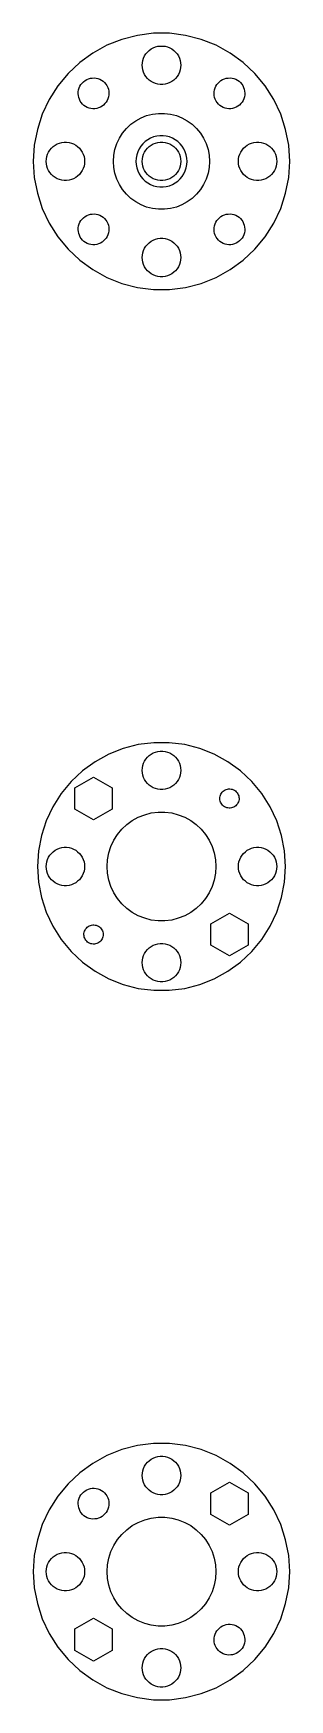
# Model space of a CAD drawing. Header units: metres. Extents: x -20 to 20, y -20 to 240.
import ezdxf

# ---------------------------------------------------------------- set-up
doc = ezdxf.new("R2010")
doc.units = ezdxf.units.M

msp = doc.modelspace()

# ---------------------------------------------------------------- linework, layer by layer
for p, q in [((-3.7495, 239.656), (-6.18343, 239.031)), ((-1.25642, 239.971), (-3.7495, 239.656)), ((1.25642, 239.971), (-1.25642, 239.971)), ((3.7495, 239.656), (1.25642, 239.971)), ((6.18343, 239.031), (3.7495, 239.656)), ((-10.7219, 236.895), (-12.7549, 235.418)), ((-8.51984, 238.106), (-10.7219, 236.895)), ((-6.18343, 239.031), (-8.51984, 238.106)), ((-2.62891, 236.445), (-2.42705, 236.763)), ((-2.42705, 236.763), (-2.1869, 237.054)), ((-2.1869, 237.054), (-1.91226, 237.312)), ((-1.91226, 237.312), (-1.60747, 237.533)), ((-1.60747, 237.533), (-1.27733, 237.714)), ((-1.27733, 237.714), (-0.927048, 237.853)), ((-0.927048, 237.853), (-0.562134, 237.947)), ((-0.562134, 237.947), (-0.18837, 237.994)), ((-0.18837, 237.994), (0.18837, 237.994)), ((0.18837, 237.994), (0.562134, 237.947)), ((0.562134, 237.947), (0.927048, 237.853)), ((0.927048, 237.853), (1.27733, 237.714)), ((1.27733, 237.714), (1.60747, 237.533)), ((1.60747, 237.533), (1.91226, 237.312)), ((1.91226, 237.312), (2.1869, 237.054)), ((2.1869, 237.054), (2.42705, 236.763)), ((2.42705, 236.763), (2.62891, 236.445)), ((8.51984, 238.106), (6.18343, 239.031)), ((10.7219, 236.895), (8.51984, 238.106)), ((12.7549, 235.418), (10.7219, 236.895)), ((-12.7549, 235.418), (-14.5867, 233.698)), ((-3, 235), (-2.97633, 235.376)), ((-2.97633, 234.624), (-3, 235)), ((-2.97633, 235.376), (-2.90575, 235.746)), ((-2.90575, 234.254), (-2.97633, 234.624)), ((-2.90575, 235.746), (-2.78932, 236.104)), ((-2.78932, 233.896), (-2.90575, 234.254)), ((-2.78932, 236.104), (-2.62891, 236.445)), ((2.62891, 236.445), (2.78932, 236.104)), ((2.78932, 236.104), (2.90575, 235.746)), ((2.90575, 234.254), (2.78932, 233.896)), ((2.90575, 235.746), (2.97633, 235.376)), ((2.97633, 234.624), (2.90575, 234.254)), ((2.97633, 235.376), (3, 235)), ((3, 235), (2.97633, 234.624)), ((14.5867, 233.698), (12.7549, 235.418)), ((-16.1884, 231.762), (-17.5349, 229.64)), ((-14.5867, 233.698), (-16.1884, 231.762)), ((-12.9436, 231.155), (-12.8565, 231.444)), ((-12.8565, 231.444), (-12.7339, 231.719)), ((-12.7339, 231.719), (-12.5777, 231.977)), ((-12.5777, 231.977), (-12.3905, 232.213)), ((-12.3905, 232.213), (-12.1752, 232.424)), ((-12.1752, 232.424), (-11.9351, 232.606)), ((-11.9351, 232.606), (-11.6741, 232.757)), ((-11.6741, 232.757), (-11.3963, 232.873)), ((-11.3963, 232.873), (-11.106, 232.955)), ((-11.106, 232.955), (-10.8078, 232.999)), ((-10.8078, 232.999), (-10.5065, 233.005)), ((-10.5065, 233.005), (-10.2067, 232.973)), ((-10.2067, 232.973), (-9.91331, 232.905)), ((-9.91331, 232.905), (-9.63083, 232.799)), ((-9.63083, 232.799), (-9.36372, 232.66)), ((-9.36372, 232.66), (-9.11624, 232.488)), ((-9.11624, 232.488), (-8.89226, 232.286)), ((-8.89226, 232.286), (-8.69533, 232.058)), ((-8.69533, 232.058), (-8.52853, 231.807)), ((-8.52853, 231.807), (-8.39452, 231.537)), ((-8.39452, 231.537), (-8.29539, 231.252)), ((-2.62891, 233.555), (-2.78932, 233.896)), ((-2.42705, 233.237), (-2.62891, 233.555)), ((-2.1869, 232.946), (-2.42705, 233.237)), ((-1.91226, 232.688), (-2.1869, 232.946)), ((-1.60747, 232.467), (-1.91226, 232.688)), ((-1.27733, 232.286), (-1.60747, 232.467)), ((-0.927048, 232.147), (-1.27733, 232.286)), ((-0.562134, 232.053), (-0.927048, 232.147)), ((-0.18837, 232.006), (-0.562134, 232.053)), ((0.18837, 232.006), (-0.18837, 232.006)), ((0.562134, 232.053), (0.18837, 232.006)), ((0.927048, 232.147), (0.562134, 232.053)), ((1.27733, 232.286), (0.927048, 232.147)), ((1.60747, 232.467), (1.27733, 232.286)), ((1.91226, 232.688), (1.60747, 232.467)), ((2.1869, 232.946), (1.91226, 232.688)), ((2.42705, 233.237), (2.1869, 232.946)), ((2.62891, 233.555), (2.42705, 233.237)), ((2.78932, 233.896), (2.62891, 233.555)), ((8.2704, 231.155), (8.35751, 231.444)), ((8.35751, 231.444), (8.4801, 231.719)), ((8.4801, 231.719), (8.63623, 231.977)), ((8.63623, 231.977), (8.82344, 232.213)), ((8.82344, 232.213), (9.03879, 232.424)), ((9.03879, 232.424), (9.27885, 232.606)), ((9.27885, 232.606), (9.53987, 232.757)), ((9.53987, 232.757), (9.81772, 232.873)), ((9.81772, 232.873), (10.108, 232.955)), ((10.108, 232.955), (10.4062, 232.999)), ((10.4062, 232.999), (10.7075, 233.005)), ((10.7075, 233.005), (11.0072, 232.973)), ((11.0072, 232.973), (11.3007, 232.905)), ((11.3007, 232.905), (11.5832, 232.799)), ((11.5832, 232.799), (11.8503, 232.66)), ((11.8503, 232.66), (12.0977, 232.488)), ((12.0977, 232.488), (12.3217, 232.286)), ((12.3217, 232.286), (12.5187, 232.058)), ((12.5187, 232.058), (12.6855, 231.807)), ((12.6855, 231.807), (12.8195, 231.537)), ((12.8195, 231.537), (12.9186, 231.252)), ((16.1884, 231.762), (14.5867, 233.698)), ((17.5349, 229.64), (16.1884, 231.762)), ((-17.5349, 229.64), (-18.6048, 227.366)), ((-13.0065, 230.557), (-12.9939, 230.858)), ((-12.9812, 230.256), (-13.0065, 230.557)), ((-12.9939, 230.858), (-12.9436, 231.155)), ((-12.9186, 229.962), (-12.9812, 230.256)), ((-12.8195, 229.677), (-12.9186, 229.962)), ((-12.6855, 229.407), (-12.8195, 229.677)), ((-12.5187, 229.156), (-12.6855, 229.407)), ((-12.3217, 228.928), (-12.5187, 229.156)), ((-12.0977, 228.726), (-12.3217, 228.928)), ((-9.03879, 228.79), (-9.27885, 228.608)), ((-8.82344, 229.001), (-9.03879, 228.79)), ((-8.63623, 229.237), (-8.82344, 229.001)), ((-8.4801, 229.495), (-8.63623, 229.237)), ((-8.35751, 229.77), (-8.4801, 229.495)), ((-8.2704, 230.059), (-8.35751, 229.77)), ((-8.29539, 231.252), (-8.23274, 230.958)), ((-8.22014, 230.356), (-8.2704, 230.059)), ((-8.23274, 230.958), (-8.20752, 230.657)), ((-8.20752, 230.657), (-8.22014, 230.356)), ((8.20752, 230.557), (8.22014, 230.858)), ((8.23274, 230.256), (8.20752, 230.557)), ((8.22014, 230.858), (8.2704, 231.155)), ((8.29539, 229.962), (8.23274, 230.256)), ((8.39452, 229.677), (8.29539, 229.962)), ((8.52853, 229.407), (8.39452, 229.677)), ((8.69533, 229.156), (8.52853, 229.407)), ((8.89226, 228.928), (8.69533, 229.156)), ((9.11624, 228.726), (8.89226, 228.928)), ((12.1752, 228.79), (11.9351, 228.608)), ((12.3905, 229.001), (12.1752, 228.79)), ((12.5777, 229.237), (12.3905, 229.001)), ((12.7339, 229.495), (12.5777, 229.237)), ((12.8565, 229.77), (12.7339, 229.495)), ((12.9436, 230.059), (12.8565, 229.77)), ((12.9186, 231.252), (12.9812, 230.958)), ((12.9939, 230.356), (12.9436, 230.059)), ((12.9812, 230.958), (13.0065, 230.657)), ((13.0065, 230.657), (12.9939, 230.356)), ((18.6048, 227.366), (17.5349, 229.64)), ((-18.6048, 227.366), (-19.3813, 224.976)), ((-11.8503, 228.554), (-12.0977, 228.726)), ((-11.5832, 228.414), (-11.8503, 228.554)), ((-11.3007, 228.309), (-11.5832, 228.414)), ((-11.0072, 228.241), (-11.3007, 228.309)), ((-10.7075, 228.209), (-11.0072, 228.241)), ((-10.4062, 228.215), (-10.7075, 228.209)), ((-10.108, 228.259), (-10.4062, 228.215)), ((-9.81772, 228.34), (-10.108, 228.259)), ((-9.53987, 228.457), (-9.81772, 228.34)), ((-9.27885, 228.608), (-9.53987, 228.457)), ((-4.78067, 225.779), (-4.01869, 226.332)), ((-4.01869, 226.332), (-3.19334, 226.786)), ((-3.19334, 226.786), (-2.31763, 227.133)), ((-2.31763, 227.133), (-1.40535, 227.367)), ((-1.40535, 227.367), (-0.470917, 227.485)), ((-0.470917, 227.485), (0.470917, 227.485)), ((0.470917, 227.485), (1.40535, 227.367)), ((1.40535, 227.367), (2.31763, 227.133)), ((2.31763, 227.133), (3.19334, 226.786)), ((3.19334, 226.786), (4.01869, 226.332)), ((4.01869, 226.332), (4.78067, 225.779)), ((9.36372, 228.554), (9.11624, 228.726)), ((9.63083, 228.414), (9.36372, 228.554)), ((9.91331, 228.309), (9.63083, 228.414)), ((10.2067, 228.241), (9.91331, 228.309)), ((10.5065, 228.209), (10.2067, 228.241)), ((10.8078, 228.215), (10.5065, 228.209)), ((11.106, 228.259), (10.8078, 228.215)), ((11.3963, 228.34), (11.106, 228.259)), ((11.6741, 228.457), (11.3963, 228.34)), ((11.9351, 228.608), (11.6741, 228.457)), ((19.3813, 224.976), (18.6048, 227.366)), ((-19.3813, 224.976), (-19.8522, 222.508)), ((-6.97331, 222.761), (-6.5723, 223.613)), ((-6.5723, 223.613), (-6.06763, 224.408)), ((-6.06763, 224.408), (-5.46725, 225.134)), ((-5.46725, 225.134), (-4.78067, 225.779)), ((-1.70311, 223.619), (-2.1433, 223.377)), ((-1.23605, 223.804), (-1.70311, 223.619)), ((-0.749512, 223.929), (-1.23605, 223.804)), ((-0.25116, 223.992), (-0.749512, 223.929)), ((0.25116, 223.992), (-0.25116, 223.992)), ((0.749512, 223.929), (0.25116, 223.992)), ((1.23605, 223.804), (0.749512, 223.929)), ((1.70311, 223.619), (1.23605, 223.804)), ((2.1433, 223.377), (1.70311, 223.619)), ((4.78067, 225.779), (5.46725, 225.134)), ((5.46725, 225.134), (6.06763, 224.408)), ((6.06763, 224.408), (6.5723, 223.613)), ((6.5723, 223.613), (6.97331, 222.761)), ((19.8522, 222.508), (19.3813, 224.976)), ((-19.8522, 222.508), (-20.01, 220)), ((-17.9057, 220.746), (-17.7893, 221.104)), ((-17.7893, 221.104), (-17.6289, 221.445)), ((-17.6289, 221.445), (-17.427, 221.763)), ((-17.427, 221.763), (-17.1869, 222.054)), ((-17.1869, 222.054), (-16.9123, 222.312)), ((-16.9123, 222.312), (-16.6075, 222.533)), ((-16.6075, 222.533), (-16.2773, 222.714)), ((-16.2773, 222.714), (-15.927, 222.853)), ((-15.927, 222.853), (-15.5621, 222.947)), ((-15.5621, 222.947), (-15.1884, 222.994)), ((-15.1884, 222.994), (-14.8116, 222.994)), ((-14.8116, 222.994), (-14.4379, 222.947)), ((-14.4379, 222.947), (-14.0729, 222.853)), ((-14.0729, 222.853), (-13.7227, 222.714)), ((-13.7227, 222.714), (-13.3925, 222.533)), ((-13.3925, 222.533), (-13.0877, 222.312)), ((-13.0877, 222.312), (-12.8131, 222.054)), ((-12.8131, 222.054), (-12.5729, 221.763)), ((-12.5729, 221.763), (-12.3711, 221.445)), ((-12.3711, 221.445), (-12.2107, 221.104)), ((-12.2107, 221.104), (-12.0942, 220.746)), ((-7.44086, 220.94), (-7.26436, 221.865)), ((-7.26436, 221.865), (-6.97331, 222.761)), ((-3.87433, 220.995), (-3.96844, 220.501)), ((-3.7191, 221.472), (-3.87433, 220.995)), ((-3.50522, 221.927), (-3.7191, 221.472)), ((-3.23605, 222.351), (-3.50522, 221.927)), ((-2.91586, 222.738), (-3.23605, 222.351)), ((-2.54968, 223.082), (-2.91586, 222.738)), ((-2.90575, 220.746), (-2.78932, 221.104)), ((-2.78932, 221.104), (-2.62891, 221.445)), ((-2.62891, 221.445), (-2.42705, 221.763)), ((-2.1433, 223.377), (-2.54968, 223.082)), ((-2.42705, 221.763), (-2.1869, 222.054)), ((-2.1869, 222.054), (-1.91226, 222.312)), ((-1.91226, 222.312), (-1.60747, 222.533)), ((-1.60747, 222.533), (-1.27733, 222.714)), ((-1.27733, 222.714), (-0.927048, 222.853)), ((-0.927048, 222.853), (-0.562134, 222.947)), ((-0.562134, 222.947), (-0.18837, 222.994)), ((-0.18837, 222.994), (0.18837, 222.994)), ((0.18837, 222.994), (0.562134, 222.947)), ((0.562134, 222.947), (0.927048, 222.853)), ((0.927048, 222.853), (1.27733, 222.714)), ((1.27733, 222.714), (1.60747, 222.533)), ((1.60747, 222.533), (1.91226, 222.312)), ((1.91226, 222.312), (2.1869, 222.054)), ((2.54968, 223.082), (2.1433, 223.377)), ((2.1869, 222.054), (2.42705, 221.763)), ((2.42705, 221.763), (2.62891, 221.445)), ((2.91586, 222.738), (2.54968, 223.082)), ((2.62891, 221.445), (2.78932, 221.104)), ((2.78932, 221.104), (2.90575, 220.746)), ((3.23605, 222.351), (2.91586, 222.738)), ((3.50522, 221.927), (3.23605, 222.351)), ((3.7191, 221.472), (3.50522, 221.927)), ((3.87433, 220.995), (3.7191, 221.472)), ((3.96844, 220.501), (3.87433, 220.995)), ((6.97331, 222.761), (7.26436, 221.865)), ((7.26436, 221.865), (7.44086, 220.94)), ((12.0942, 220.746), (12.2107, 221.104)), ((12.2107, 221.104), (12.3711, 221.445)), ((12.3711, 221.445), (12.5729, 221.763)), ((12.5729, 221.763), (12.8131, 222.054)), ((12.8131, 222.054), (13.0877, 222.312)), ((13.0877, 222.312), (13.3925, 222.533)), ((13.3925, 222.533), (13.7227, 222.714)), ((13.7227, 222.714), (14.0729, 222.853)), ((14.0729, 222.853), (14.4379, 222.947)), ((14.4379, 222.947), (14.8116, 222.994)), ((14.8116, 222.994), (15.1884, 222.994)), ((15.1884, 222.994), (15.5621, 222.947)), ((15.5621, 222.947), (15.927, 222.853)), ((15.927, 222.853), (16.2773, 222.714)), ((16.2773, 222.714), (16.6075, 222.533)), ((16.6075, 222.533), (16.9123, 222.312)), ((16.9123, 222.312), (17.1869, 222.054)), ((17.1869, 222.054), (17.427, 221.763)), ((17.427, 221.763), (17.6289, 221.445)), ((17.6289, 221.445), (17.7893, 221.104)), ((17.7893, 221.104), (17.9057, 220.746)), ((20.01, 220), (19.8522, 222.508)), ((-20.01, 220), (-19.8522, 217.492)), ((-18, 220), (-17.9763, 220.376)), ((-17.9763, 219.624), (-18, 220)), ((-17.9763, 220.376), (-17.9057, 220.746)), ((-17.9057, 219.254), (-17.9763, 219.624)), ((-17.7893, 218.896), (-17.9057, 219.254)), ((-17.6289, 218.555), (-17.7893, 218.896)), ((-17.427, 218.237), (-17.6289, 218.555)), ((-12.3711, 218.555), (-12.5729, 218.237)), ((-12.2107, 218.896), (-12.3711, 218.555)), ((-12.0942, 219.254), (-12.2107, 218.896)), ((-12.0942, 220.746), (-12.0237, 220.376)), ((-12.0237, 219.624), (-12.0942, 219.254)), ((-12.0237, 220.376), (-12, 220)), ((-12, 220), (-12.0237, 219.624)), ((-7.5, 220), (-7.44086, 220.94)), ((-7.44086, 219.06), (-7.5, 220)), ((-7.26436, 218.135), (-7.44086, 219.06)), ((-3.96844, 220.501), (-4, 220)), ((-4, 220), (-3.96844, 219.499)), ((-3.96844, 219.499), (-3.87433, 219.005)), ((-3.87433, 219.005), (-3.7191, 218.528)), ((-3.7191, 218.528), (-3.50522, 218.073)), ((-3, 220), (-2.97633, 220.376)), ((-2.97633, 219.624), (-3, 220)), ((-2.97633, 220.376), (-2.90575, 220.746)), ((-2.90575, 219.254), (-2.97633, 219.624)), ((-2.78932, 218.896), (-2.90575, 219.254)), ((-2.62891, 218.555), (-2.78932, 218.896)), ((-2.42705, 218.237), (-2.62891, 218.555)), ((2.62891, 218.555), (2.42705, 218.237)), ((2.78932, 218.896), (2.62891, 218.555)), ((2.90575, 219.254), (2.78932, 218.896)), ((2.90575, 220.746), (2.97633, 220.376)), ((2.97633, 219.624), (2.90575, 219.254)), ((2.97633, 220.376), (3, 220)), ((3, 220), (2.97633, 219.624)), ((3.50522, 218.073), (3.7191, 218.528)), ((3.7191, 218.528), (3.87433, 219.005)), ((3.87433, 219.005), (3.96844, 219.499)), ((4, 220), (3.96844, 220.501)), ((3.96844, 219.499), (4, 220)), ((7.44086, 219.06), (7.26436, 218.135)), ((7.44086, 220.94), (7.5, 220)), ((7.5, 220), (7.44086, 219.06)), ((12, 220), (12.0237, 220.376)), ((12.0237, 219.624), (12, 220)), ((12.0237, 220.376), (12.0942, 220.746)), ((12.0942, 219.254), (12.0237, 219.624)), ((12.2107, 218.896), (12.0942, 219.254)), ((12.3711, 218.555), (12.2107, 218.896)), ((12.5729, 218.237), (12.3711, 218.555)), ((17.6289, 218.555), (17.427, 218.237)), ((17.7893, 218.896), (17.6289, 218.555)), ((17.9057, 219.254), (17.7893, 218.896)), ((17.9057, 220.746), (17.9763, 220.376)), ((17.9763, 219.624), (17.9057, 219.254)), ((17.9763, 220.376), (18, 220)), ((18, 220), (17.9763, 219.624)), ((19.8522, 217.492), (20.01, 220)), ((-19.8522, 217.492), (-19.3813, 215.024)), ((-17.1869, 217.946), (-17.427, 218.237)), ((-16.9123, 217.688), (-17.1869, 217.946)), ((-16.6075, 217.467), (-16.9123, 217.688)), ((-16.2773, 217.286), (-16.6075, 217.467)), ((-15.927, 217.147), (-16.2773, 217.286)), ((-15.5621, 217.053), (-15.927, 217.147)), ((-15.1884, 217.006), (-15.5621, 217.053)), ((-14.8116, 217.006), (-15.1884, 217.006)), ((-14.4379, 217.053), (-14.8116, 217.006)), ((-14.0729, 217.147), (-14.4379, 217.053)), ((-13.7227, 217.286), (-14.0729, 217.147)), ((-13.3925, 217.467), (-13.7227, 217.286)), ((-13.0877, 217.688), (-13.3925, 217.467)), ((-12.8131, 217.946), (-13.0877, 217.688)), ((-12.5729, 218.237), (-12.8131, 217.946)), ((-6.97331, 217.239), (-7.26436, 218.135)), ((-6.5723, 216.387), (-6.97331, 217.239)), ((-6.06763, 215.592), (-6.5723, 216.387)), ((-3.50522, 218.073), (-3.23605, 217.649)), ((-3.23605, 217.649), (-2.91586, 217.262)), ((-2.91586, 217.262), (-2.54968, 216.918)), ((-2.54968, 216.918), (-2.1433, 216.623)), ((-2.1869, 217.946), (-2.42705, 218.237)), ((-1.91226, 217.688), (-2.1869, 217.946)), ((-2.1433, 216.623), (-1.70311, 216.381)), ((-1.60747, 217.467), (-1.91226, 217.688)), ((-1.70311, 216.381), (-1.23605, 216.196)), ((-1.27733, 217.286), (-1.60747, 217.467)), ((-0.927048, 217.147), (-1.27733, 217.286)), ((-1.23605, 216.196), (-0.749512, 216.071)), ((-0.562134, 217.053), (-0.927048, 217.147)), ((-0.749512, 216.071), (-0.25116, 216.008)), ((-0.18837, 217.006), (-0.562134, 217.053)), ((-0.25116, 216.008), (0.25116, 216.008)), ((0.18837, 217.006), (-0.18837, 217.006)), ((0.562134, 217.053), (0.18837, 217.006)), ((0.25116, 216.008), (0.749512, 216.071)), ((0.927048, 217.147), (0.562134, 217.053)), ((0.749512, 216.071), (1.23605, 216.196)), ((1.27733, 217.286), (0.927048, 217.147)), ((1.23605, 216.196), (1.70311, 216.381)), ((1.60747, 217.467), (1.27733, 217.286)), ((1.91226, 217.688), (1.60747, 217.467)), ((1.70311, 216.381), (2.1433, 216.623)), ((2.1869, 217.946), (1.91226, 217.688)), ((2.1433, 216.623), (2.54968, 216.918)), ((2.42705, 218.237), (2.1869, 217.946)), ((2.54968, 216.918), (2.91586, 217.262)), ((2.91586, 217.262), (3.23605, 217.649)), ((3.23605, 217.649), (3.50522, 218.073)), ((6.5723, 216.387), (6.06763, 215.592)), ((6.97331, 217.239), (6.5723, 216.387)), ((7.26436, 218.135), (6.97331, 217.239)), ((12.8131, 217.946), (12.5729, 218.237)), ((13.0877, 217.688), (12.8131, 217.946)), ((13.3925, 217.467), (13.0877, 217.688)), ((13.7227, 217.286), (13.3925, 217.467)), ((14.0729, 217.147), (13.7227, 217.286)), ((14.4379, 217.053), (14.0729, 217.147)), ((14.8116, 217.006), (14.4379, 217.053)), ((15.1884, 217.006), (14.8116, 217.006)), ((15.5621, 217.053), (15.1884, 217.006)), ((15.927, 217.147), (15.5621, 217.053)), ((16.2773, 217.286), (15.927, 217.147)), ((16.6075, 217.467), (16.2773, 217.286)), ((16.9123, 217.688), (16.6075, 217.467)), ((17.1869, 217.946), (16.9123, 217.688)), ((17.427, 218.237), (17.1869, 217.946)), ((19.3813, 215.024), (19.8522, 217.492)), ((-19.3813, 215.024), (-18.6048, 212.634)), ((-5.46725, 214.866), (-6.06763, 215.592)), ((-4.78067, 214.221), (-5.46725, 214.866)), ((-4.01869, 213.668), (-4.78067, 214.221)), ((-3.19334, 213.214), (-4.01869, 213.668)), ((-2.31763, 212.867), (-3.19334, 213.214)), ((3.19334, 213.214), (2.31763, 212.867)), ((4.01869, 213.668), (3.19334, 213.214)), ((4.78067, 214.221), (4.01869, 213.668)), ((5.46725, 214.866), (4.78067, 214.221)), ((6.06763, 215.592), (5.46725, 214.866)), ((18.6048, 212.634), (19.3813, 215.024)), ((-18.6048, 212.634), (-17.5349, 210.36)), ((-12.7339, 210.505), (-12.5777, 210.763)), ((-12.5777, 210.763), (-12.3905, 210.999)), ((-12.3905, 210.999), (-12.1752, 211.21)), ((-12.1752, 211.21), (-11.9351, 211.392)), ((-11.9351, 211.392), (-11.6741, 211.543)), ((-11.6741, 211.543), (-11.3963, 211.66)), ((-11.3963, 211.66), (-11.106, 211.741)), ((-11.106, 211.741), (-10.8078, 211.785)), ((-10.8078, 211.785), (-10.5065, 211.791)), ((-10.5065, 211.791), (-10.2067, 211.759)), ((-10.2067, 211.759), (-9.91331, 211.691)), ((-9.91331, 211.691), (-9.63083, 211.586)), ((-9.63083, 211.586), (-9.36372, 211.446)), ((-9.36372, 211.446), (-9.11624, 211.274)), ((-9.11624, 211.274), (-8.89226, 211.072)), ((-8.89226, 211.072), (-8.69533, 210.844)), ((-8.69533, 210.844), (-8.52853, 210.593)), ((-8.52853, 210.593), (-8.39452, 210.323)), ((-1.40535, 212.633), (-2.31763, 212.867)), ((-0.470917, 212.515), (-1.40535, 212.633)), ((0.470917, 212.515), (-0.470917, 212.515)), ((1.40535, 212.633), (0.470917, 212.515)), ((2.31763, 212.867), (1.40535, 212.633)), ((8.4801, 210.505), (8.63623, 210.763)), ((8.63623, 210.763), (8.82344, 210.999)), ((8.82344, 210.999), (9.03879, 211.21)), ((9.03879, 211.21), (9.27885, 211.392)), ((9.27885, 211.392), (9.53987, 211.543)), ((9.53987, 211.543), (9.81772, 211.66)), ((9.81772, 211.66), (10.108, 211.741)), ((10.108, 211.741), (10.4062, 211.785)), ((10.4062, 211.785), (10.7075, 211.791)), ((10.7075, 211.791), (11.0072, 211.759)), ((11.0072, 211.759), (11.3007, 211.691)), ((11.3007, 211.691), (11.5832, 211.586)), ((11.5832, 211.586), (11.8503, 211.446)), ((11.8503, 211.446), (12.0977, 211.274)), ((12.0977, 211.274), (12.3217, 211.072)), ((12.3217, 211.072), (12.5187, 210.844)), ((12.5187, 210.844), (12.6855, 210.593)), ((12.6855, 210.593), (12.8195, 210.323)), ((17.5349, 210.36), (18.6048, 212.634)), ((-17.5349, 210.36), (-16.1884, 208.238)), ((-16.1884, 208.238), (-14.5867, 206.302)), ((-13.0065, 209.343), (-12.9939, 209.644)), ((-12.9812, 209.042), (-13.0065, 209.343)), ((-12.9939, 209.644), (-12.9436, 209.941)), ((-12.9186, 208.748), (-12.9812, 209.042)), ((-12.9436, 209.941), (-12.8565, 210.23)), ((-12.8195, 208.463), (-12.9186, 208.748)), ((-12.8565, 210.23), (-12.7339, 210.505)), ((-12.6855, 208.193), (-12.8195, 208.463)), ((-12.5187, 207.942), (-12.6855, 208.193)), ((-8.63623, 208.023), (-8.82344, 207.787)), ((-8.4801, 208.281), (-8.63623, 208.023)), ((-8.35751, 208.556), (-8.4801, 208.281)), ((-8.39452, 210.323), (-8.29539, 210.038)), ((-8.2704, 208.845), (-8.35751, 208.556)), ((-8.29539, 210.038), (-8.23274, 209.744)), ((-8.22014, 209.142), (-8.2704, 208.845)), ((-8.23274, 209.744), (-8.20752, 209.443)), ((-8.20752, 209.443), (-8.22014, 209.142)), ((-0.562134, 207.947), (-0.18837, 207.994)), ((-0.18837, 207.994), (0.18837, 207.994)), ((0.18837, 207.994), (0.562134, 207.947)), ((8.20752, 209.343), (8.22014, 209.644)), ((8.23274, 209.042), (8.20752, 209.343)), ((8.22014, 209.644), (8.2704, 209.941)), ((8.29539, 208.748), (8.23274, 209.042)), ((8.2704, 209.941), (8.35751, 210.23)), ((8.39452, 208.463), (8.29539, 208.748)), ((8.35751, 210.23), (8.4801, 210.505)), ((8.52853, 208.193), (8.39452, 208.463)), ((8.69533, 207.942), (8.52853, 208.193)), ((12.5777, 208.023), (12.3905, 207.787)), ((12.7339, 208.281), (12.5777, 208.023)), ((12.8565, 208.556), (12.7339, 208.281)), ((12.8195, 210.323), (12.9186, 210.038)), ((12.9436, 208.845), (12.8565, 208.556)), ((12.9186, 210.038), (12.9812, 209.744)), ((12.9939, 209.142), (12.9436, 208.845)), ((12.9812, 209.744), (13.0065, 209.443)), ((13.0065, 209.443), (12.9939, 209.142)), ((14.5867, 206.302), (16.1884, 208.238)), ((16.1884, 208.238), (17.5349, 210.36)), ((-14.5867, 206.302), (-12.7549, 204.582)), ((-12.3217, 207.714), (-12.5187, 207.942)), ((-12.0977, 207.512), (-12.3217, 207.714)), ((-11.8503, 207.34), (-12.0977, 207.512)), ((-11.5832, 207.201), (-11.8503, 207.34)), ((-11.3007, 207.095), (-11.5832, 207.201)), ((-11.0072, 207.027), (-11.3007, 207.095)), ((-10.7075, 206.995), (-11.0072, 207.027)), ((-10.4062, 207.001), (-10.7075, 206.995)), ((-10.108, 207.045), (-10.4062, 207.001)), ((-9.81772, 207.127), (-10.108, 207.045)), ((-9.53987, 207.243), (-9.81772, 207.127)), ((-9.27885, 207.394), (-9.53987, 207.243)), ((-9.03879, 207.576), (-9.27885, 207.394)), ((-8.82344, 207.787), (-9.03879, 207.576)), ((-3, 205), (-2.97633, 205.376)), ((-2.97633, 205.376), (-2.90575, 205.746)), ((-2.90575, 205.746), (-2.78932, 206.104)), ((-2.78932, 206.104), (-2.62891, 206.445)), ((-2.62891, 206.445), (-2.42705, 206.763)), ((-2.42705, 206.763), (-2.1869, 207.054)), ((-2.1869, 207.054), (-1.91226, 207.312)), ((-1.91226, 207.312), (-1.60747, 207.533)), ((-1.60747, 207.533), (-1.27733, 207.714)), ((-1.27733, 207.714), (-0.927048, 207.853)), ((-0.927048, 207.853), (-0.562134, 207.947)), ((0.562134, 207.947), (0.927048, 207.853)), ((0.927048, 207.853), (1.27733, 207.714)), ((1.27733, 207.714), (1.60747, 207.533)), ((1.60747, 207.533), (1.91226, 207.312)), ((1.91226, 207.312), (2.1869, 207.054)), ((2.1869, 207.054), (2.42705, 206.763)), ((2.42705, 206.763), (2.62891, 206.445)), ((2.62891, 206.445), (2.78932, 206.104)), ((2.78932, 206.104), (2.90575, 205.746)), ((2.90575, 205.746), (2.97633, 205.376)), ((2.97633, 205.376), (3, 205)), ((8.89226, 207.714), (8.69533, 207.942)), ((9.11624, 207.512), (8.89226, 207.714)), ((9.36372, 207.34), (9.11624, 207.512)), ((9.63083, 207.201), (9.36372, 207.34)), ((9.91331, 207.095), (9.63083, 207.201)), ((10.2067, 207.027), (9.91331, 207.095)), ((10.5065, 206.995), (10.2067, 207.027)), ((10.8078, 207.001), (10.5065, 206.995)), ((11.106, 207.045), (10.8078, 207.001)), ((11.3963, 207.127), (11.106, 207.045)), ((11.6741, 207.243), (11.3963, 207.127)), ((11.9351, 207.394), (11.6741, 207.243)), ((12.1752, 207.576), (11.9351, 207.394)), ((12.3905, 207.787), (12.1752, 207.576)), ((12.7549, 204.582), (14.5867, 206.302)), ((-12.7549, 204.582), (-10.7219, 203.105)), ((-10.7219, 203.105), (-8.51984, 201.894)), ((-2.97633, 204.624), (-3, 205)), ((-2.90575, 204.254), (-2.97633, 204.624)), ((-2.78932, 203.896), (-2.90575, 204.254)), ((-2.62891, 203.555), (-2.78932, 203.896)), ((-2.42705, 203.237), (-2.62891, 203.555)), ((-2.1869, 202.946), (-2.42705, 203.237)), ((-1.91226, 202.688), (-2.1869, 202.946)), ((2.1869, 202.946), (1.91226, 202.688)), ((2.42705, 203.237), (2.1869, 202.946)), ((2.62891, 203.555), (2.42705, 203.237)), ((2.78932, 203.896), (2.62891, 203.555)), ((2.90575, 204.254), (2.78932, 203.896)), ((2.97633, 204.624), (2.90575, 204.254)), ((3, 205), (2.97633, 204.624)), ((8.51984, 201.894), (10.7219, 203.105)), ((10.7219, 203.105), (12.7549, 204.582)), ((-8.51984, 201.894), (-6.18343, 200.969)), ((-6.18343, 200.969), (-3.7495, 200.344)), ((-3.7495, 200.344), (-1.25642, 200.029)), ((-1.60747, 202.467), (-1.91226, 202.688)), ((-1.27733, 202.286), (-1.60747, 202.467)), ((-0.927048, 202.147), (-1.27733, 202.286)), ((-0.562134, 202.053), (-0.927048, 202.147)), ((-0.18837, 202.006), (-0.562134, 202.053)), ((0.18837, 202.006), (-0.18837, 202.006)), ((0.562134, 202.053), (0.18837, 202.006)), ((0.927048, 202.147), (0.562134, 202.053)), ((1.27733, 202.286), (0.927048, 202.147)), ((1.25642, 200.029), (3.7495, 200.344)), ((1.60747, 202.467), (1.27733, 202.286)), ((1.91226, 202.688), (1.60747, 202.467)), ((3.7495, 200.344), (6.18343, 200.969)), ((6.18343, 200.969), (8.51984, 201.894)), ((-1.25642, 200.029), (1.25642, 200.029)), ((-8.23936, 127.51), (-10.3689, 126.339)), ((-5.97987, 128.404), (-8.23936, 127.51)), ((-3.62607, 129.009), (-5.97987, 128.404)), ((-1.21507, 129.313), (-3.62607, 129.009)), ((-1.91226, 127.312), (-1.60747, 127.533)), ((-1.60747, 127.533), (-1.27733, 127.714)), ((-1.27733, 127.714), (-0.927048, 127.853)), ((1.21507, 129.313), (-1.21507, 129.313)), ((-0.927048, 127.853), (-0.562134, 127.947)), ((-0.562134, 127.947), (-0.18837, 127.994)), ((-0.18837, 127.994), (0.18837, 127.994)), ((0.18837, 127.994), (0.562134, 127.947)), ((0.562134, 127.947), (0.927048, 127.853)), ((0.927048, 127.853), (1.27733, 127.714)), ((3.62607, 129.009), (1.21507, 129.313)), ((1.27733, 127.714), (1.60747, 127.533)), ((1.60747, 127.533), (1.91226, 127.312)), ((5.97987, 128.404), (3.62607, 129.009)), ((8.23936, 127.51), (5.97987, 128.404)), ((10.3689, 126.339), (8.23936, 127.51)), ((-12.335, 124.91), (-14.1065, 123.247)), ((-10.3689, 126.339), (-12.335, 124.91)), ((-3, 125), (-2.97633, 125.376)), ((-2.97633, 124.624), (-3, 125)), ((-2.97633, 125.376), (-2.90575, 125.746)), ((-2.90575, 125.746), (-2.78932, 126.104)), ((-2.78932, 126.104), (-2.62891, 126.445)), ((-2.62891, 126.445), (-2.42705, 126.763)), ((-2.42705, 126.763), (-2.1869, 127.054)), ((-2.1869, 127.054), (-1.91226, 127.312)), ((1.91226, 127.312), (2.1869, 127.054)), ((2.1869, 127.054), (2.42705, 126.763)), ((2.42705, 126.763), (2.62891, 126.445)), ((2.62891, 126.445), (2.78932, 126.104)), ((2.78932, 126.104), (2.90575, 125.746)), ((2.90575, 125.746), (2.97633, 125.376)), ((2.97633, 125.376), (3, 125)), ((3, 125), (2.97633, 124.624)), ((12.335, 124.91), (10.3689, 126.339)), ((14.1065, 123.247), (12.335, 124.91)), ((-14.1065, 123.247), (-15.6555, 121.374)), ((-13.5052, 122.28), (-10.607, 123.954)), ((-13.5052, 118.934), (-13.5052, 122.28)), ((-10.607, 123.954), (-7.70876, 122.28)), ((-7.70876, 122.28), (-7.70876, 118.934)), ((-2.90575, 124.254), (-2.97633, 124.624)), ((-2.78932, 123.896), (-2.90575, 124.254)), ((-2.62891, 123.555), (-2.78932, 123.896)), ((-2.42705, 123.237), (-2.62891, 123.555)), ((-2.1869, 122.946), (-2.42705, 123.237)), ((-1.91226, 122.688), (-2.1869, 122.946)), ((-1.60747, 122.467), (-1.91226, 122.688)), ((-1.27733, 122.286), (-1.60747, 122.467)), ((-0.927048, 122.147), (-1.27733, 122.286)), ((1.27733, 122.286), (0.927048, 122.147)), ((1.60747, 122.467), (1.27733, 122.286)), ((1.91226, 122.688), (1.60747, 122.467)), ((2.1869, 122.946), (1.91226, 122.688)), ((2.42705, 123.237), (2.1869, 122.946)), ((2.62891, 123.555), (2.42705, 123.237)), ((2.78932, 123.896), (2.62891, 123.555)), ((2.90575, 124.254), (2.78932, 123.896)), ((2.97633, 124.624), (2.90575, 124.254)), ((15.6555, 121.374), (14.1065, 123.247)), ((-15.6555, 121.374), (-16.9577, 119.323)), ((-0.562134, 122.053), (-0.927048, 122.147)), ((-0.18837, 122.006), (-0.562134, 122.053)), ((0.18837, 122.006), (-0.18837, 122.006)), ((0.562134, 122.053), (0.18837, 122.006)), ((0.927048, 122.147), (0.562134, 122.053)), ((9.10732, 120.576), (9.1152, 120.764)), ((9.12308, 120.388), (9.10732, 120.576)), ((9.1152, 120.764), (9.14662, 120.95)), ((9.16225, 120.204), (9.12308, 120.388)), ((9.14662, 120.95), (9.20107, 121.13)), ((9.2242, 120.026), (9.16225, 120.204)), ((9.20107, 121.13), (9.27768, 121.302)), ((9.30795, 119.857), (9.2242, 120.026)), ((9.27768, 121.302), (9.37527, 121.463)), ((9.4122, 119.7), (9.30795, 119.857)), ((9.37527, 121.463), (9.49228, 121.611)), ((9.53528, 119.557), (9.4122, 119.7)), ((9.49228, 121.611), (9.62686, 121.742)), ((9.62686, 121.742), (9.7769, 121.856)), ((9.7769, 121.856), (9.94003, 121.951)), ((9.94003, 121.951), (10.1137, 122.024)), ((10.1137, 122.024), (10.2951, 122.074)), ((10.2951, 122.074), (10.4815, 122.102)), ((10.4815, 122.102), (10.6698, 122.106)), ((10.6698, 122.106), (10.8571, 122.086)), ((10.8571, 122.086), (11.0405, 122.043)), ((11.0405, 122.043), (11.2171, 121.977)), ((11.2171, 121.977), (11.384, 121.89)), ((11.384, 121.89), (11.5387, 121.783)), ((11.5387, 121.783), (11.6787, 121.656)), ((11.7217, 119.603), (11.5871, 119.471)), ((11.6787, 121.656), (11.8018, 121.514)), ((11.8387, 119.751), (11.7217, 119.603)), ((11.8018, 121.514), (11.906, 121.357)), ((11.9363, 119.912), (11.8387, 119.751)), ((11.906, 121.357), (11.9898, 121.188)), ((12.0129, 120.084), (11.9363, 119.912)), ((11.9898, 121.188), (12.0517, 121.01)), ((12.0674, 120.264), (12.0129, 120.084)), ((12.0517, 121.01), (12.0909, 120.826)), ((12.0988, 120.45), (12.0674, 120.264)), ((12.0909, 120.826), (12.1067, 120.638)), ((12.1067, 120.638), (12.0988, 120.45)), ((16.9577, 119.323), (15.6555, 121.374)), ((-17.9924, 117.124), (-18.7433, 114.812)), ((-16.9577, 119.323), (-17.9924, 117.124)), ((-10.607, 117.26), (-13.5052, 118.934)), ((-7.70876, 118.934), (-10.607, 117.26)), ((-5.41809, 116.549), (-4.55452, 117.177)), ((-4.55452, 117.177), (-3.61911, 117.691)), ((-3.61911, 117.691), (-2.62663, 118.084)), ((-2.62663, 118.084), (-1.59273, 118.349)), ((-1.59273, 118.349), (-0.533707, 118.483)), ((-0.533707, 118.483), (0.533707, 118.483)), ((0.533707, 118.483), (1.59273, 118.349)), ((1.59273, 118.349), (2.62663, 118.084)), ((2.62663, 118.084), (3.61911, 117.691)), ((3.61911, 117.691), (4.55452, 117.177)), ((4.55452, 117.177), (5.41809, 116.549)), ((9.67528, 119.431), (9.53528, 119.557)), ((9.82996, 119.324), (9.67528, 119.431)), ((9.99689, 119.237), (9.82996, 119.324)), ((10.1734, 119.171), (9.99689, 119.237)), ((10.3568, 119.128), (10.1734, 119.171)), ((10.5442, 119.108), (10.3568, 119.128)), ((10.7325, 119.112), (10.5442, 119.108)), ((10.9189, 119.14), (10.7325, 119.112)), ((11.1003, 119.19), (10.9189, 119.14)), ((11.2739, 119.263), (11.1003, 119.19)), ((11.4371, 119.358), (11.2739, 119.263)), ((11.5871, 119.471), (11.4371, 119.358)), ((17.9924, 117.124), (16.9577, 119.323)), ((18.7433, 114.812), (17.9924, 117.124)), ((-18.7433, 114.812), (-19.1987, 112.425)), ((-7.44859, 114.095), (-6.87663, 114.996)), ((-6.87663, 114.996), (-6.19623, 115.819)), ((-6.19623, 115.819), (-5.41809, 116.549)), ((5.41809, 116.549), (6.19623, 115.819)), ((6.19623, 115.819), (6.87663, 114.996)), ((6.87663, 114.996), (7.44859, 114.095)), ((19.1987, 112.425), (18.7433, 114.812)), ((-19.1987, 112.425), (-19.3513, 110)), ((-17.427, 111.763), (-17.1869, 112.054)), ((-17.1869, 112.054), (-16.9123, 112.312)), ((-16.9123, 112.312), (-16.6075, 112.533)), ((-16.6075, 112.533), (-16.2773, 112.714)), ((-16.2773, 112.714), (-15.927, 112.853)), ((-15.927, 112.853), (-15.5621, 112.947)), ((-15.5621, 112.947), (-15.1884, 112.994)), ((-15.1884, 112.994), (-14.8116, 112.994)), ((-14.8116, 112.994), (-14.4379, 112.947)), ((-14.4379, 112.947), (-14.0729, 112.853)), ((-14.0729, 112.853), (-13.7227, 112.714)), ((-13.7227, 112.714), (-13.3925, 112.533)), ((-13.3925, 112.533), (-13.0877, 112.312)), ((-13.0877, 112.312), (-12.8131, 112.054)), ((-12.8131, 112.054), (-12.5729, 111.763)), ((-8.43297, 111.065), (-8.23296, 112.114)), ((-8.23296, 112.114), (-7.90309, 113.129)), ((-7.90309, 113.129), (-7.44859, 114.095)), ((7.44859, 114.095), (7.90309, 113.129)), ((7.90309, 113.129), (8.23296, 112.114)), ((8.23296, 112.114), (8.43297, 111.065)), ((12.5729, 111.763), (12.8131, 112.054)), ((12.8131, 112.054), (13.0877, 112.312)), ((13.0877, 112.312), (13.3925, 112.533)), ((13.3925, 112.533), (13.7227, 112.714)), ((13.7227, 112.714), (14.0729, 112.853)), ((14.0729, 112.853), (14.4379, 112.947)), ((14.4379, 112.947), (14.8116, 112.994)), ((14.8116, 112.994), (15.1884, 112.994)), ((15.1884, 112.994), (15.5621, 112.947)), ((15.5621, 112.947), (15.927, 112.853)), ((15.927, 112.853), (16.2773, 112.714)), ((16.2773, 112.714), (16.6075, 112.533)), ((16.6075, 112.533), (16.9123, 112.312)), ((16.9123, 112.312), (17.1869, 112.054)), ((17.1869, 112.054), (17.427, 111.763)), ((19.3513, 110), (19.1987, 112.425)), ((-19.3513, 110), (-19.1987, 107.575)), ((-18, 110), (-17.9763, 110.376)), ((-17.9763, 109.624), (-18, 110)), ((-17.9763, 110.376), (-17.9057, 110.746)), ((-17.9057, 109.254), (-17.9763, 109.624)), ((-17.9057, 110.746), (-17.7893, 111.104)), ((-17.7893, 108.896), (-17.9057, 109.254)), ((-17.7893, 111.104), (-17.6289, 111.445)), ((-17.6289, 111.445), (-17.427, 111.763)), ((-12.5729, 111.763), (-12.3711, 111.445)), ((-12.3711, 111.445), (-12.2107, 111.104)), ((-12.2107, 111.104), (-12.0942, 110.746)), ((-12.0942, 109.254), (-12.2107, 108.896)), ((-12.0942, 110.746), (-12.0237, 110.376)), ((-12.0237, 109.624), (-12.0942, 109.254)), ((-12.0237, 110.376), (-12, 110)), ((-12, 110), (-12.0237, 109.624)), ((-8.5, 110), (-8.43297, 111.065)), ((-8.43297, 108.935), (-8.5, 110)), ((8.43297, 111.065), (8.5, 110)), ((8.5, 110), (8.43297, 108.935)), ((12, 110), (12.0237, 110.376)), ((12.0237, 109.624), (12, 110)), ((12.0237, 110.376), (12.0942, 110.746)), ((12.0942, 109.254), (12.0237, 109.624)), ((12.0942, 110.746), (12.2107, 111.104)), ((12.2107, 108.896), (12.0942, 109.254)), ((12.2107, 111.104), (12.3711, 111.445)), ((12.3711, 111.445), (12.5729, 111.763)), ((17.427, 111.763), (17.6289, 111.445)), ((17.6289, 111.445), (17.7893, 111.104)), ((17.7893, 111.104), (17.9057, 110.746)), ((17.9057, 109.254), (17.7893, 108.896)), ((17.9057, 110.746), (17.9763, 110.376)), ((17.9763, 109.624), (17.9057, 109.254)), ((17.9763, 110.376), (18, 110)), ((18, 110), (17.9763, 109.624)), ((19.1987, 107.575), (19.3513, 110)), ((-19.1987, 107.575), (-18.7433, 105.188)), ((-17.6289, 108.555), (-17.7893, 108.896)), ((-17.427, 108.237), (-17.6289, 108.555)), ((-17.1869, 107.946), (-17.427, 108.237)), ((-16.9123, 107.688), (-17.1869, 107.946)), ((-16.6075, 107.467), (-16.9123, 107.688)), ((-16.2773, 107.286), (-16.6075, 107.467)), ((-15.927, 107.147), (-16.2773, 107.286)), ((-15.5621, 107.053), (-15.927, 107.147)), ((-15.1884, 107.006), (-15.5621, 107.053)), ((-14.8116, 107.006), (-15.1884, 107.006)), ((-14.4379, 107.053), (-14.8116, 107.006)), ((-14.0729, 107.147), (-14.4379, 107.053)), ((-13.7227, 107.286), (-14.0729, 107.147)), ((-13.3925, 107.467), (-13.7227, 107.286)), ((-13.0877, 107.688), (-13.3925, 107.467)), ((-12.8131, 107.946), (-13.0877, 107.688)), ((-12.5729, 108.237), (-12.8131, 107.946)), ((-12.3711, 108.555), (-12.5729, 108.237)), ((-12.2107, 108.896), (-12.3711, 108.555)), ((-8.23296, 107.886), (-8.43297, 108.935)), ((-7.90309, 106.871), (-8.23296, 107.886)), ((-7.44859, 105.905), (-7.90309, 106.871)), ((7.90309, 106.871), (7.44859, 105.905)), ((8.23296, 107.886), (7.90309, 106.871)), ((8.43297, 108.935), (8.23296, 107.886)), ((12.3711, 108.555), (12.2107, 108.896)), ((12.5729, 108.237), (12.3711, 108.555)), ((12.8131, 107.946), (12.5729, 108.237)), ((13.0877, 107.688), (12.8131, 107.946)), ((13.3925, 107.467), (13.0877, 107.688)), ((13.7227, 107.286), (13.3925, 107.467)), ((14.0729, 107.147), (13.7227, 107.286)), ((14.4379, 107.053), (14.0729, 107.147)), ((14.8116, 107.006), (14.4379, 107.053)), ((15.1884, 107.006), (14.8116, 107.006)), ((15.5621, 107.053), (15.1884, 107.006)), ((15.927, 107.147), (15.5621, 107.053)), ((16.2773, 107.286), (15.927, 107.147)), ((16.6075, 107.467), (16.2773, 107.286)), ((16.9123, 107.688), (16.6075, 107.467)), ((17.1869, 107.946), (16.9123, 107.688)), ((17.427, 108.237), (17.1869, 107.946)), ((17.6289, 108.555), (17.427, 108.237)), ((17.7893, 108.896), (17.6289, 108.555)), ((18.7433, 105.188), (19.1987, 107.575)), ((-18.7433, 105.188), (-17.9924, 102.876)), ((-6.87663, 105.004), (-7.44859, 105.905)), ((-6.19623, 104.181), (-6.87663, 105.004)), ((-5.41809, 103.451), (-6.19623, 104.181)), ((6.19623, 104.181), (5.41809, 103.451)), ((6.87663, 105.004), (6.19623, 104.181)), ((7.44859, 105.905), (6.87663, 105.004)), ((17.9924, 102.876), (18.7433, 105.188)), ((-17.9924, 102.876), (-16.9577, 100.677)), ((-4.55452, 102.823), (-5.41809, 103.451)), ((-3.61911, 102.309), (-4.55452, 102.823)), ((-2.62663, 101.916), (-3.61911, 102.309)), ((-1.59273, 101.651), (-2.62663, 101.916)), ((-0.533707, 101.517), (-1.59273, 101.651)), ((0.533707, 101.517), (-0.533707, 101.517)), ((1.59273, 101.651), (0.533707, 101.517)), ((2.62663, 101.916), (1.59273, 101.651)), ((3.61911, 102.309), (2.62663, 101.916)), ((4.55452, 102.823), (3.61911, 102.309)), ((5.41809, 103.451), (4.55452, 102.823)), ((7.70876, 101.066), (10.607, 102.74)), ((10.607, 102.74), (13.5052, 101.066)), ((16.9577, 100.677), (17.9924, 102.876)), ((-16.9577, 100.677), (-15.6555, 98.6256)), ((-12.1067, 99.3616), (-12.0988, 99.5498)), ((-12.0909, 99.1739), (-12.1067, 99.3616)), ((-12.0988, 99.5498), (-12.0674, 99.7355)), ((-12.0517, 98.9896), (-12.0909, 99.1739)), ((-12.0674, 99.7355), (-12.0129, 99.9159)), ((-11.9898, 98.8117), (-12.0517, 98.9896)), ((-12.0129, 99.9159), (-11.9363, 100.088)), ((-11.906, 98.643), (-11.9898, 98.8117)), ((-11.9363, 100.088), (-11.8387, 100.249)), ((-11.8387, 100.249), (-11.7217, 100.397)), ((-11.7217, 100.397), (-11.5871, 100.529)), ((-11.5871, 100.529), (-11.4371, 100.642)), ((-11.4371, 100.642), (-11.2739, 100.737)), ((-11.2739, 100.737), (-11.1003, 100.81)), ((-11.1003, 100.81), (-10.9189, 100.86)), ((-10.9189, 100.86), (-10.7325, 100.888)), ((-10.7325, 100.888), (-10.5442, 100.892)), ((-10.5442, 100.892), (-10.3568, 100.872)), ((-10.3568, 100.872), (-10.1734, 100.829)), ((-10.1734, 100.829), (-9.99689, 100.763)), ((-9.99689, 100.763), (-9.82996, 100.676)), ((-9.82996, 100.676), (-9.67528, 100.569)), ((-9.67528, 100.569), (-9.53528, 100.443)), ((-9.53528, 100.443), (-9.4122, 100.3)), ((-9.4122, 100.3), (-9.30795, 100.143)), ((-9.30795, 100.143), (-9.2242, 99.9743)), ((-9.20107, 98.8701), (-9.27768, 98.6981)), ((-9.2242, 99.9743), (-9.16225, 99.7964)), ((-9.14662, 99.0505), (-9.20107, 98.8701)), ((-9.16225, 99.7964), (-9.12308, 99.6121)), ((-9.1152, 99.2362), (-9.14662, 99.0505)), ((-9.12308, 99.6121), (-9.10732, 99.4244)), ((-9.10732, 99.4244), (-9.1152, 99.2362)), ((7.70876, 97.7197), (7.70876, 101.066)), ((13.5052, 101.066), (13.5052, 97.7197)), ((15.6555, 98.6256), (16.9577, 100.677)), ((-15.6555, 98.6256), (-14.1065, 96.7531)), ((-14.1065, 96.7531), (-12.335, 95.0896)), ((-11.8018, 98.4861), (-11.906, 98.643)), ((-11.6787, 98.3435), (-11.8018, 98.4861)), ((-11.5387, 98.2175), (-11.6787, 98.3435)), ((-11.384, 98.11), (-11.5387, 98.2175)), ((-11.2171, 98.0227), (-11.384, 98.11)), ((-11.0405, 97.957), (-11.2171, 98.0227)), ((-10.8571, 97.914), (-11.0405, 97.957)), ((-10.6698, 97.8943), (-10.8571, 97.914)), ((-10.4815, 97.8983), (-10.6698, 97.8943)), ((-10.2951, 97.9258), (-10.4815, 97.8983)), ((-10.1137, 97.9764), (-10.2951, 97.9258)), ((-9.94003, 98.0494), (-10.1137, 97.9764)), ((-9.7769, 98.1436), (-9.94003, 98.0494)), ((-9.62686, 98.2575), (-9.7769, 98.1436)), ((-9.49228, 98.3893), (-9.62686, 98.2575)), ((-9.37527, 98.5369), (-9.49228, 98.3893)), ((-9.27768, 98.6981), (-9.37527, 98.5369)), ((-2.78932, 96.1044), (-2.62891, 96.4453)), ((-2.62891, 96.4453), (-2.42705, 96.7634)), ((-2.42705, 96.7634), (-2.1869, 97.0536)), ((-2.1869, 97.0536), (-1.91226, 97.3116)), ((-1.91226, 97.3116), (-1.60747, 97.533)), ((-1.60747, 97.533), (-1.27733, 97.7145)), ((-1.27733, 97.7145), (-0.927048, 97.8532)), ((-0.927048, 97.8532), (-0.562134, 97.9469)), ((-0.562134, 97.9469), (-0.18837, 97.9941)), ((-0.18837, 97.9941), (0.18837, 97.9941)), ((0.18837, 97.9941), (0.562134, 97.9469)), ((0.562134, 97.9469), (0.927048, 97.8532)), ((0.927048, 97.8532), (1.27733, 97.7145)), ((1.27733, 97.7145), (1.60747, 97.533)), ((1.60747, 97.533), (1.91226, 97.3116)), ((1.91226, 97.3116), (2.1869, 97.0536)), ((2.1869, 97.0536), (2.42705, 96.7634)), ((2.42705, 96.7634), (2.62891, 96.4453)), ((2.62891, 96.4453), (2.78932, 96.1044)), ((10.607, 96.0464), (7.70876, 97.7197)), ((13.5052, 97.7197), (10.607, 96.0464)), ((12.335, 95.0896), (14.1065, 96.7531)), ((14.1065, 96.7531), (15.6555, 98.6256)), ((-12.335, 95.0896), (-10.3689, 93.6612)), ((-10.3689, 93.6612), (-8.23936, 92.4904)), ((-3, 95), (-2.97633, 95.376)), ((-2.97633, 94.624), (-3, 95)), ((-2.97633, 95.376), (-2.90575, 95.7461)), ((-2.90575, 94.2539), (-2.97633, 94.624)), ((-2.90575, 95.7461), (-2.78932, 96.1044)), ((-2.78932, 93.8956), (-2.90575, 94.2539)), ((-2.62891, 93.5547), (-2.78932, 93.8956)), ((2.78932, 93.8956), (2.62891, 93.5547)), ((2.78932, 96.1044), (2.90575, 95.7461)), ((2.90575, 94.2539), (2.78932, 93.8956)), ((2.90575, 95.7461), (2.97633, 95.376)), ((2.97633, 94.624), (2.90575, 94.2539)), ((2.97633, 95.376), (3, 95)), ((3, 95), (2.97633, 94.624)), ((8.23936, 92.4904), (10.3689, 93.6612)), ((10.3689, 93.6612), (12.335, 95.0896)), ((-8.23936, 92.4904), (-5.97987, 91.5958)), ((-5.97987, 91.5958), (-3.62607, 90.9915)), ((-3.62607, 90.9915), (-1.21507, 90.6869)), ((-2.42705, 93.2366), (-2.62891, 93.5547)), ((-2.1869, 92.9464), (-2.42705, 93.2366)), ((-1.91226, 92.6885), (-2.1869, 92.9464)), ((-1.60747, 92.467), (-1.91226, 92.6885)), ((-1.27733, 92.2855), (-1.60747, 92.467)), ((-0.927048, 92.1468), (-1.27733, 92.2855)), ((-0.562134, 92.0531), (-0.927048, 92.1468)), ((-0.18837, 92.0059), (-0.562134, 92.0531)), ((0.18837, 92.0059), (-0.18837, 92.0059)), ((0.562134, 92.0531), (0.18837, 92.0059)), ((0.927048, 92.1468), (0.562134, 92.0531)), ((1.27733, 92.2855), (0.927048, 92.1468)), ((1.21507, 90.6869), (3.62607, 90.9915)), ((1.60747, 92.467), (1.27733, 92.2855)), ((1.91226, 92.6885), (1.60747, 92.467)), ((2.1869, 92.9464), (1.91226, 92.6885)), ((2.42705, 93.2366), (2.1869, 92.9464)), ((2.62891, 93.5547), (2.42705, 93.2366)), ((3.62607, 90.9915), (5.97987, 91.5958)), ((5.97987, 91.5958), (8.23936, 92.4904)), ((-1.21507, 90.6869), (1.21507, 90.6869)), ((-6.18343, 19.0306), (-8.51984, 18.1056)), ((-3.7495, 19.6556), (-6.18343, 19.0306)), ((-1.25642, 19.9705), (-3.7495, 19.6556)), ((1.25642, 19.9705), (-1.25642, 19.9705)), ((3.7495, 19.6556), (1.25642, 19.9705)), ((6.18343, 19.0306), (3.7495, 19.6556)), ((8.51984, 18.1056), (6.18343, 19.0306)), ((-10.7219, 16.895), (-12.7549, 15.418)), ((-8.51984, 18.1056), (-10.7219, 16.895)), ((-2.97633, 15.376), (-2.90575, 15.7461)), ((-2.90575, 15.7461), (-2.78932, 16.1044)), ((-2.78932, 16.1044), (-2.62891, 16.4453)), ((-2.62891, 16.4453), (-2.42705, 16.7634)), ((-2.42705, 16.7634), (-2.1869, 17.0536)), ((-2.1869, 17.0536), (-1.91226, 17.3115)), ((-1.91226, 17.3115), (-1.60747, 17.533)), ((-1.60747, 17.533), (-1.27733, 17.7145)), ((-1.27733, 17.7145), (-0.927048, 17.8532)), ((-0.927048, 17.8532), (-0.562134, 17.9469)), ((-0.562134, 17.9469), (-0.18837, 17.9941)), ((-0.18837, 17.9941), (0.18837, 17.9941)), ((0.18837, 17.9941), (0.562134, 17.9469)), ((0.562134, 17.9469), (0.927048, 17.8532)), ((0.927048, 17.8532), (1.27733, 17.7145)), ((1.27733, 17.7145), (1.60747, 17.533)), ((1.60747, 17.533), (1.91226, 17.3115)), ((1.91226, 17.3115), (2.1869, 17.0536)), ((2.1869, 17.0536), (2.42705, 16.7634)), ((2.42705, 16.7634), (2.62891, 16.4453)), ((2.62891, 16.4453), (2.78932, 16.1044)), ((2.78932, 16.1044), (2.90575, 15.7461)), ((2.90575, 15.7461), (2.97633, 15.376)), ((10.7219, 16.895), (8.51984, 18.1056)), ((12.7549, 15.418), (10.7219, 16.895)), ((-14.5867, 13.6978), (-16.1884, 11.7616)), ((-12.7549, 15.418), (-14.5867, 13.6978)), ((-11.106, 12.9545), (-10.8078, 12.9986)), ((-10.8078, 12.9986), (-10.5065, 13.0049)), ((-10.5065, 13.0049), (-10.2067, 12.9734)), ((-3, 15), (-2.97633, 15.376)), ((-2.97633, 14.624), (-3, 15)), ((-2.90575, 14.2539), (-2.97633, 14.624)), ((-2.78932, 13.8956), (-2.90575, 14.2539)), ((-2.62891, 13.5547), (-2.78932, 13.8956)), ((-2.42705, 13.2366), (-2.62891, 13.5547)), ((-2.1869, 12.9464), (-2.42705, 13.2366)), ((2.42705, 13.2366), (2.1869, 12.9464)), ((2.62891, 13.5547), (2.42705, 13.2366)), ((2.78932, 13.8956), (2.62891, 13.5547)), ((2.90575, 14.2539), (2.78932, 13.8956)), ((2.97633, 14.624), (2.90575, 14.2539)), ((2.97633, 15.376), (3, 15)), ((3, 15), (2.97633, 14.624)), ((7.70876, 12.2803), (10.607, 13.9536)), ((10.607, 13.9536), (13.5052, 12.2803)), ((14.5867, 13.6978), (12.7549, 15.418)), ((16.1884, 11.7616), (14.5867, 13.6978)), ((-16.1884, 11.7616), (-17.5349, 9.63988)), ((-13.0065, 10.5567), (-12.9939, 10.8579)), ((-12.9812, 10.2564), (-13.0065, 10.5567)), ((-12.9939, 10.8579), (-12.9436, 11.155)), ((-12.9436, 11.155), (-12.8565, 11.4436)), ((-12.8565, 11.4436), (-12.7339, 11.7189)), ((-12.7339, 11.7189), (-12.5777, 11.9767)), ((-12.5777, 11.9767), (-12.3905, 12.2129)), ((-12.3905, 12.2129), (-12.1752, 12.4238)), ((-12.1752, 12.4238), (-11.9351, 12.606)), ((-11.9351, 12.606), (-11.6741, 12.7567)), ((-11.6741, 12.7567), (-11.3963, 12.8735)), ((-11.3963, 12.8735), (-11.106, 12.9545)), ((-10.2067, 12.9734), (-9.91331, 12.9046)), ((-9.91331, 12.9046), (-9.63083, 12.7995)), ((-9.63083, 12.7995), (-9.36372, 12.6599)), ((-9.36372, 12.6599), (-9.11624, 12.4879)), ((-9.11624, 12.4879), (-8.89226, 12.2862)), ((-8.89226, 12.2862), (-8.69533, 12.058)), ((-8.69533, 12.058), (-8.52853, 11.807)), ((-8.52853, 11.807), (-8.39452, 11.537)), ((-8.39452, 11.537), (-8.29539, 11.2524)), ((-8.29539, 11.2524), (-8.23274, 10.9576)), ((-8.23274, 10.9576), (-8.20752, 10.6573)), ((-8.20752, 10.6573), (-8.22014, 10.3561)), ((-1.91226, 12.6884), (-2.1869, 12.9464)), ((-1.60747, 12.467), (-1.91226, 12.6884)), ((-1.27733, 12.2855), (-1.60747, 12.467)), ((-0.927048, 12.1468), (-1.27733, 12.2855)), ((-0.562134, 12.0531), (-0.927048, 12.1468)), ((-0.18837, 12.0059), (-0.562134, 12.0531)), ((0.18837, 12.0059), (-0.18837, 12.0059)), ((0.562134, 12.0531), (0.18837, 12.0059)), ((0.927048, 12.1468), (0.562134, 12.0531)), ((1.27733, 12.2855), (0.927048, 12.1468)), ((1.60747, 12.467), (1.27733, 12.2855)), ((1.91226, 12.6884), (1.60747, 12.467)), ((2.1869, 12.9464), (1.91226, 12.6884)), ((7.70876, 8.9337), (7.70876, 12.2803)), ((13.5052, 12.2803), (13.5052, 8.93369)), ((17.5349, 9.63988), (16.1884, 11.7616)), ((-17.5349, 9.63988), (-18.6048, 7.36617)), ((-12.9186, 9.96158), (-12.9812, 10.2564)), ((-12.8195, 9.67696), (-12.9186, 9.96158)), ((-12.6855, 9.407), (-12.8195, 9.67696)), ((-12.5187, 9.15596), (-12.6855, 9.407)), ((-12.3217, 8.9278), (-12.5187, 9.15596)), ((-12.0977, 8.72614), (-12.3217, 8.9278)), ((-11.8503, 8.55412), (-12.0977, 8.72614)), ((-11.5832, 8.41449), (-11.8503, 8.55412)), ((-11.3007, 8.30943), (-11.5832, 8.41449)), ((-11.0072, 8.2406), (-11.3007, 8.30943)), ((-10.7075, 8.20909), (-11.0072, 8.2406)), ((-10.4062, 8.21541), (-10.7075, 8.20909)), ((-10.108, 8.25945), (-10.4062, 8.21541)), ((-9.81772, 8.34048), (-10.108, 8.25945)), ((-9.53987, 8.45729), (-9.81772, 8.34048)), ((-9.27885, 8.60799), (-9.53987, 8.45729)), ((-9.03879, 8.79021), (-9.27885, 8.60799)), ((-8.82344, 9.00108), (-9.03879, 8.79021)), ((-8.63623, 9.23727), (-8.82344, 9.00108)), ((-8.4801, 9.49509), (-8.63623, 9.23727)), ((-8.35751, 9.77042), (-8.4801, 9.49509)), ((-8.2704, 10.0589), (-8.35751, 9.77042)), ((-8.22014, 10.3561), (-8.2704, 10.0589)), ((-3.61911, 7.69102), (-2.62663, 8.08397)), ((-2.62663, 8.08397), (-1.59273, 8.34944)), ((-1.59273, 8.34944), (-0.533707, 8.48322)), ((-0.533707, 8.48322), (0.533707, 8.48322)), ((0.533707, 8.48322), (1.59273, 8.34944)), ((1.59273, 8.34944), (2.62663, 8.08397)), ((2.62663, 8.08397), (3.61911, 7.69102)), ((10.607, 7.26039), (7.70876, 8.9337)), ((13.5052, 8.93369), (10.607, 7.26039)), ((18.6048, 7.36617), (17.5349, 9.63988)), ((-18.6048, 7.36617), (-19.3813, 4.97627)), ((-6.87663, 4.99617), (-6.19623, 5.81865)), ((-6.19623, 5.81865), (-5.41809, 6.54936)), ((-5.41809, 6.54936), (-4.55452, 7.17677)), ((-4.55452, 7.17677), (-3.61911, 7.69102)), ((3.61911, 7.69102), (4.55452, 7.17677)), ((4.55452, 7.17677), (5.41809, 6.54936)), ((5.41809, 6.54936), (6.19623, 5.81865)), ((6.19623, 5.81865), (6.87663, 4.99617)), ((19.3813, 4.97627), (18.6048, 7.36617)), ((-19.3813, 4.97627), (-19.8522, 2.5079)), ((-16.6075, 2.53297), (-16.2773, 2.71448)), ((-16.2773, 2.71448), (-15.927, 2.85316)), ((-15.927, 2.85316), (-15.5621, 2.94685)), ((-15.5621, 2.94685), (-15.1884, 2.99408)), ((-15.1884, 2.99408), (-14.8116, 2.99408)), ((-14.8116, 2.99408), (-14.4379, 2.94685)), ((-14.4379, 2.94685), (-14.0729, 2.85316)), ((-14.0729, 2.85316), (-13.7227, 2.71448)), ((-13.7227, 2.71448), (-13.3925, 2.53297)), ((-8.23296, 2.11386), (-7.90309, 3.12904)), ((-7.90309, 3.12904), (-7.44859, 4.09489)), ((-7.44859, 4.09489), (-6.87663, 4.99617)), ((6.87663, 4.99617), (7.44859, 4.09489)), ((7.44859, 4.09489), (7.90309, 3.12904)), ((7.90309, 3.12904), (8.23296, 2.11386)), ((13.3925, 2.53297), (13.7227, 2.71448)), ((13.7227, 2.71448), (14.0729, 2.85316)), ((14.0729, 2.85316), (14.4379, 2.94685)), ((14.4379, 2.94685), (14.8116, 2.99408)), ((14.8116, 2.99408), (15.1884, 2.99408)), ((15.1884, 2.99408), (15.5621, 2.94685)), ((15.5621, 2.94685), (15.927, 2.85316)), ((15.927, 2.85316), (16.2773, 2.71448)), ((16.2773, 2.71448), (16.6075, 2.53297)), ((19.8522, 2.5079), (19.3813, 4.97627)), ((-19.8522, 2.5079), (-20.01, 0)), ((-20.01, 0), (-19.8522, -2.5079)), ((-18, 0), (-17.9763, 0.375992)), ((-17.9763, -0.375992), (-18, 0)), ((-17.9763, 0.375992), (-17.9057, 0.746063)), ((-17.9057, 0.746063), (-17.7893, 1.10437)), ((-17.7893, 1.10437), (-17.6289, 1.44525)), ((-17.6289, 1.44525), (-17.427, 1.76335)), ((-17.427, 1.76335), (-17.1869, 2.05363)), ((-17.1869, 2.05363), (-16.9123, 2.31154)), ((-16.9123, 2.31154), (-16.6075, 2.53297)), ((-13.3925, 2.53297), (-13.0877, 2.31154)), ((-13.0877, 2.31154), (-12.8131, 2.05363)), ((-12.8131, 2.05363), (-12.5729, 1.76335)), ((-12.5729, 1.76335), (-12.3711, 1.44525)), ((-12.3711, 1.44525), (-12.2107, 1.10437)), ((-12.2107, 1.10437), (-12.0942, 0.746063)), ((-12.0942, 0.746063), (-12.0237, 0.375992)), ((-12.0237, 0.375992), (-12, 0)), ((-12, 0), (-12.0237, -0.375992)), ((-8.5, 0), (-8.43297, 1.06532)), ((-8.43297, -1.06532), (-8.5, 0)), ((-8.43297, 1.06532), (-8.23296, 2.11386)), ((8.23296, 2.11386), (8.43297, 1.06532)), ((8.43297, 1.06532), (8.5, 0)), ((8.5, 0), (8.43297, -1.06532)), ((12, 0), (12.0237, 0.375992)), ((12.0237, -0.375992), (12, 0)), ((12.0237, 0.375992), (12.0942, 0.746063)), ((12.0942, 0.746063), (12.2107, 1.10437)), ((12.2107, 1.10437), (12.3711, 1.44525)), ((12.3711, 1.44525), (12.5729, 1.76335)), ((12.5729, 1.76335), (12.8131, 2.05363)), ((12.8131, 2.05363), (13.0877, 2.31154)), ((13.0877, 2.31154), (13.3925, 2.53297)), ((16.6075, 2.53297), (16.9123, 2.31154)), ((16.9123, 2.31154), (17.1869, 2.05363)), ((17.1869, 2.05363), (17.427, 1.76335)), ((17.427, 1.76335), (17.6289, 1.44525)), ((17.6289, 1.44525), (17.7893, 1.10437)), ((17.7893, 1.10437), (17.9057, 0.746063)), ((17.9057, 0.746063), (17.9763, 0.375992)), ((17.9763, 0.375992), (18, 0)), ((18, 0), (17.9763, -0.375992)), ((20.01, 0), (19.8522, 2.5079)), ((19.8522, -2.5079), (20.01, 0)), ((-19.8522, -2.5079), (-19.3813, -4.97627)), ((-17.9057, -0.746063), (-17.9763, -0.375992)), ((-17.7893, -1.10437), (-17.9057, -0.746063)), ((-17.6289, -1.44525), (-17.7893, -1.10437)), ((-17.427, -1.76335), (-17.6289, -1.44525)), ((-17.1869, -2.05363), (-17.427, -1.76335)), ((-16.9123, -2.31154), (-17.1869, -2.05363)), ((-16.6075, -2.53297), (-16.9123, -2.31154)), ((-16.2773, -2.71448), (-16.6075, -2.53297)), ((-13.3925, -2.53297), (-13.7227, -2.71448)), ((-13.0877, -2.31154), (-13.3925, -2.53297)), ((-12.8131, -2.05363), (-13.0877, -2.31154)), ((-12.5729, -1.76335), (-12.8131, -2.05363)), ((-12.3711, -1.44525), (-12.5729, -1.76335)), ((-12.2107, -1.10437), (-12.3711, -1.44525)), ((-12.0942, -0.746063), (-12.2107, -1.10437)), ((-12.0237, -0.375992), (-12.0942, -0.746063)), ((-8.23296, -2.11386), (-8.43297, -1.06532)), ((-7.90309, -3.12904), (-8.23296, -2.11386)), ((8.23296, -2.11386), (7.90309, -3.12904)), ((8.43297, -1.06532), (8.23296, -2.11386)), ((12.0942, -0.746063), (12.0237, -0.375992)), ((12.2107, -1.10437), (12.0942, -0.746063)), ((12.3711, -1.44525), (12.2107, -1.10437)), ((12.5729, -1.76335), (12.3711, -1.44525)), ((12.8131, -2.05363), (12.5729, -1.76335)), ((13.0877, -2.31154), (12.8131, -2.05363)), ((13.3925, -2.53297), (13.0877, -2.31154)), ((13.7227, -2.71448), (13.3925, -2.53297)), ((16.6075, -2.53297), (16.2773, -2.71448)), ((16.9123, -2.31154), (16.6075, -2.53297)), ((17.1869, -2.05363), (16.9123, -2.31154)), ((17.427, -1.76335), (17.1869, -2.05363)), ((17.6289, -1.44525), (17.427, -1.76335)), ((17.7893, -1.10437), (17.6289, -1.44525)), ((17.9057, -0.746063), (17.7893, -1.10437)), ((17.9763, -0.375992), (17.9057, -0.746063)), ((19.3813, -4.97627), (19.8522, -2.5079)), ((-19.3813, -4.97627), (-18.6048, -7.36617)), ((-15.927, -2.85316), (-16.2773, -2.71448)), ((-15.5621, -2.94685), (-15.927, -2.85316)), ((-15.1884, -2.99408), (-15.5621, -2.94685)), ((-14.8116, -2.99408), (-15.1884, -2.99408)), ((-14.4379, -2.94685), (-14.8116, -2.99408)), ((-14.0729, -2.85316), (-14.4379, -2.94685)), ((-13.7227, -2.71448), (-14.0729, -2.85316)), ((-7.44859, -4.09489), (-7.90309, -3.12904)), ((-6.87663, -4.99617), (-7.44859, -4.09489)), ((-6.19623, -5.81865), (-6.87663, -4.99617)), ((6.87663, -4.99617), (6.19623, -5.81865)), ((7.44859, -4.09489), (6.87663, -4.99617)), ((7.90309, -3.12904), (7.44859, -4.09489)), ((14.0729, -2.85316), (13.7227, -2.71448)), ((14.4379, -2.94685), (14.0729, -2.85316)), ((14.8116, -2.99408), (14.4379, -2.94685)), ((15.1884, -2.99408), (14.8116, -2.99408)), ((15.5621, -2.94685), (15.1884, -2.99408)), ((15.927, -2.85316), (15.5621, -2.94685)), ((16.2773, -2.71448), (15.927, -2.85316)), ((18.6048, -7.36617), (19.3813, -4.97627)), ((-18.6048, -7.36617), (-17.5349, -9.63988)), ((-13.5052, -8.93369), (-10.607, -7.26039)), ((-10.607, -7.26039), (-7.70876, -8.9337)), ((-5.41809, -6.54936), (-6.19623, -5.81865)), ((-4.55452, -7.17677), (-5.41809, -6.54936)), ((-3.61911, -7.69102), (-4.55452, -7.17677)), ((-2.62663, -8.08397), (-3.61911, -7.69102)), ((3.61911, -7.69102), (2.62663, -8.08397)), ((4.55452, -7.17677), (3.61911, -7.69102)), ((5.41809, -6.54936), (4.55452, -7.17677)), ((6.19623, -5.81865), (5.41809, -6.54936)), ((17.5349, -9.63988), (18.6048, -7.36617)), ((-17.5349, -9.63988), (-16.1884, -11.7616)), ((-13.5052, -12.2803), (-13.5052, -8.93369)), ((-7.70876, -8.9337), (-7.70876, -12.2803)), ((-1.59273, -8.34944), (-2.62663, -8.08397)), ((-0.533707, -8.48322), (-1.59273, -8.34944)), ((0.533707, -8.48322), (-0.533707, -8.48322)), ((1.59273, -8.34944), (0.533707, -8.48322)), ((2.62663, -8.08397), (1.59273, -8.34944)), ((8.20752, -10.6573), (8.22014, -10.3561)), ((8.22014, -10.3561), (8.2704, -10.0589)), ((8.2704, -10.0589), (8.35751, -9.77042)), ((8.35751, -9.77042), (8.4801, -9.49509)), ((8.4801, -9.49509), (8.63623, -9.23727)), ((8.63623, -9.23727), (8.82344, -9.00108)), ((8.82344, -9.00108), (9.03879, -8.79021)), ((9.03879, -8.79021), (9.27885, -8.60799)), ((9.27885, -8.60799), (9.53987, -8.45729)), ((9.53987, -8.45729), (9.81772, -8.34048)), ((9.81772, -8.34048), (10.108, -8.25945)), ((10.108, -8.25945), (10.4062, -8.21541)), ((10.4062, -8.21541), (10.7075, -8.20909)), ((10.7075, -8.20909), (11.0072, -8.2406)), ((11.0072, -8.2406), (11.3007, -8.30943)), ((11.3007, -8.30943), (11.5832, -8.41449)), ((11.5832, -8.41449), (11.8503, -8.55412)), ((11.8503, -8.55412), (12.0977, -8.72614)), ((12.0977, -8.72614), (12.3217, -8.9278)), ((12.3217, -8.9278), (12.5187, -9.15596)), ((12.5187, -9.15596), (12.6855, -9.407)), ((12.6855, -9.407), (12.8195, -9.67696)), ((12.8195, -9.67696), (12.9186, -9.96158)), ((12.9186, -9.96158), (12.9812, -10.2564)), ((12.9812, -10.2564), (13.0065, -10.5567)), ((16.1884, -11.7616), (17.5349, -9.63988)), ((-16.1884, -11.7616), (-14.5867, -13.6978)), ((-10.607, -13.9536), (-13.5052, -12.2803)), ((-7.70876, -12.2803), (-10.607, -13.9536)), ((-2.42705, -13.2366), (-2.1869, -12.9464)), ((-2.1869, -12.9464), (-1.91226, -12.6884)), ((-1.91226, -12.6884), (-1.60747, -12.467)), ((-1.60747, -12.467), (-1.27733, -12.2855)), ((-1.27733, -12.2855), (-0.927048, -12.1468)), ((-0.927048, -12.1468), (-0.562134, -12.0531)), ((-0.562134, -12.0531), (-0.18837, -12.0059)), ((-0.18837, -12.0059), (0.18837, -12.0059)), ((0.18837, -12.0059), (0.562134, -12.0531)), ((0.562134, -12.0531), (0.927048, -12.1468)), ((0.927048, -12.1468), (1.27733, -12.2855)), ((1.27733, -12.2855), (1.60747, -12.467)), ((1.60747, -12.467), (1.91226, -12.6884)), ((1.91226, -12.6884), (2.1869, -12.9464)), ((2.1869, -12.9464), (2.42705, -13.2366)), ((8.23274, -10.9576), (8.20752, -10.6573)), ((8.29539, -11.2524), (8.23274, -10.9576)), ((8.39452, -11.537), (8.29539, -11.2524)), ((8.52853, -11.807), (8.39452, -11.537)), ((8.69533, -12.058), (8.52853, -11.807)), ((8.89226, -12.2862), (8.69533, -12.058)), ((9.11624, -12.4879), (8.89226, -12.2862)), ((9.36372, -12.6599), (9.11624, -12.4879)), ((9.63083, -12.7995), (9.36372, -12.6599)), ((9.91331, -12.9046), (9.63083, -12.7995)), ((10.2067, -12.9734), (9.91331, -12.9046)), ((10.5065, -13.0049), (10.2067, -12.9734)), ((11.106, -12.9545), (10.8078, -12.9986)), ((11.3963, -12.8735), (11.106, -12.9545)), ((11.6741, -12.7567), (11.3963, -12.8735)), ((11.9351, -12.606), (11.6741, -12.7567)), ((12.1752, -12.4238), (11.9351, -12.606)), ((12.3905, -12.2129), (12.1752, -12.4238)), ((12.5777, -11.9767), (12.3905, -12.2129)), ((12.7339, -11.7189), (12.5777, -11.9767)), ((12.8565, -11.4436), (12.7339, -11.7189)), ((12.9436, -11.155), (12.8565, -11.4436)), ((12.9939, -10.8579), (12.9436, -11.155)), ((13.0065, -10.5567), (12.9939, -10.8579)), ((14.5867, -13.6978), (16.1884, -11.7616)), ((-14.5867, -13.6978), (-12.7549, -15.418)), ((-12.7549, -15.418), (-10.7219, -16.895)), ((-3, -15), (-2.97633, -14.624)), ((-2.97633, -15.376), (-3, -15)), ((-2.97633, -14.624), (-2.90575, -14.2539)), ((-2.90575, -15.7461), (-2.97633, -15.376)), ((-2.90575, -14.2539), (-2.78932, -13.8956)), ((-2.78932, -13.8956), (-2.62891, -13.5547)), ((-2.62891, -13.5547), (-2.42705, -13.2366)), ((2.42705, -13.2366), (2.62891, -13.5547)), ((2.62891, -13.5547), (2.78932, -13.8956)), ((2.78932, -13.8956), (2.90575, -14.2539)), ((2.90575, -14.2539), (2.97633, -14.624)), ((2.97633, -15.376), (2.90575, -15.7461)), ((2.97633, -14.624), (3, -15)), ((3, -15), (2.97633, -15.376)), ((10.8078, -12.9986), (10.5065, -13.0049)), ((10.7219, -16.895), (12.7549, -15.418)), ((12.7549, -15.418), (14.5867, -13.6978)), ((-10.7219, -16.895), (-8.51984, -18.1056)), ((-8.51984, -18.1056), (-6.18343, -19.0306)), ((-2.78932, -16.1044), (-2.90575, -15.7461)), ((-2.62891, -16.4453), (-2.78932, -16.1044)), ((-2.42705, -16.7634), (-2.62891, -16.4453)), ((-2.1869, -17.0536), (-2.42705, -16.7634)), ((-1.91226, -17.3115), (-2.1869, -17.0536)), ((-1.60747, -17.533), (-1.91226, -17.3115)), ((-1.27733, -17.7145), (-1.60747, -17.533)), ((-0.927048, -17.8532), (-1.27733, -17.7145)), ((-0.562134, -17.9469), (-0.927048, -17.8532)), ((-0.18837, -17.9941), (-0.562134, -17.9469)), ((0.18837, -17.9941), (-0.18837, -17.9941)), ((0.562134, -17.9469), (0.18837, -17.9941)), ((0.927048, -17.8532), (0.562134, -17.9469)), ((1.27733, -17.7145), (0.927048, -17.8532)), ((1.60747, -17.533), (1.27733, -17.7145)), ((1.91226, -17.3115), (1.60747, -17.533)), ((2.1869, -17.0536), (1.91226, -17.3115)), ((2.42705, -16.7634), (2.1869, -17.0536)), ((2.62891, -16.4453), (2.42705, -16.7634)), ((2.78932, -16.1044), (2.62891, -16.4453)), ((2.90575, -15.7461), (2.78932, -16.1044)), ((6.18343, -19.0306), (8.51984, -18.1056)), ((8.51984, -18.1056), (10.7219, -16.895)), ((-6.18343, -19.0306), (-3.7495, -19.6556)), ((-3.7495, -19.6556), (-1.25642, -19.9705)), ((-1.25642, -19.9705), (1.25642, -19.9705)), ((1.25642, -19.9705), (3.7495, -19.6556)), ((3.7495, -19.6556), (6.18343, -19.0306))]:
    msp.add_line(p, q)

doc.saveas('drawing.dxf')
